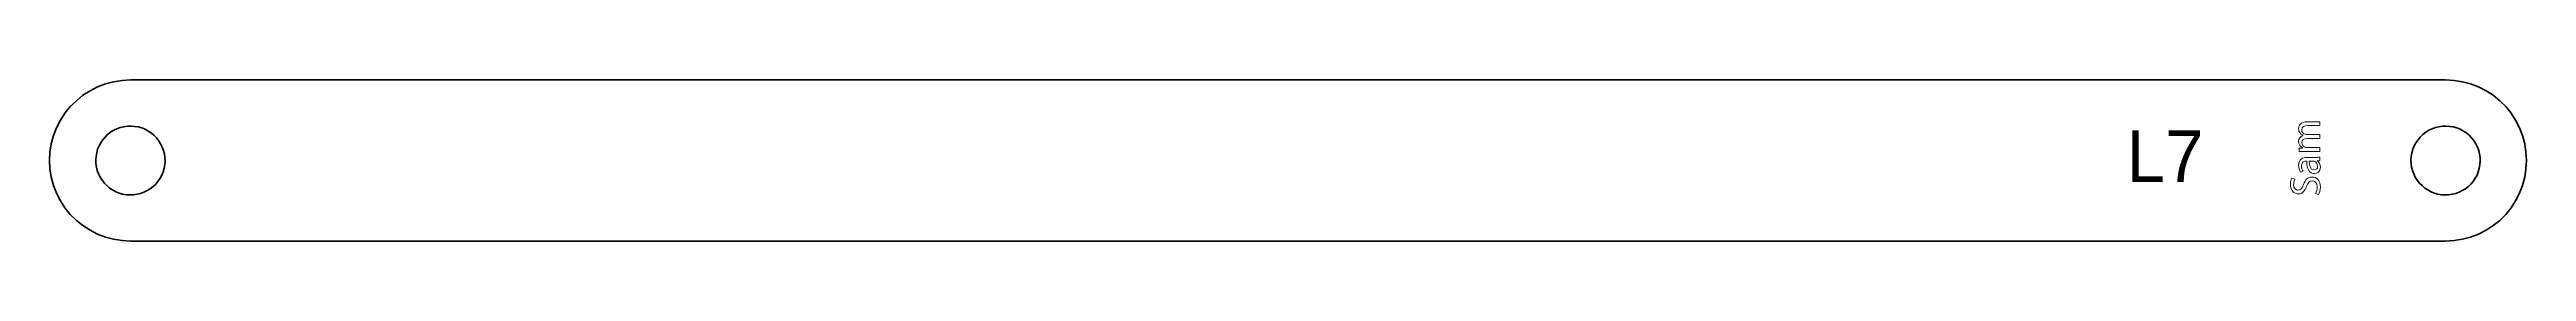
# Model space of a CAD drawing. Header units: millimetres. Extents: x 4 to 295, y -240 to -4.
# Drawn here: x 4.3 to 147.5, y -154 to -144.7 of the extents above; entities that cross this region are included whole.
import ezdxf

# ---------------------------------------------------------------- set-up
doc = ezdxf.new("R2010")
doc.units = ezdxf.units.MM
doc.header["$MEASUREMENT"] = 0
doc.layers.add('Layer 1', color=7, linetype='Continuous', lineweight=0)

# ---------------------------------------------------------------- blocks, each defined once
blk = doc.blocks.new('Block_18')
at = {"layer": 'Layer 1', "color": 240, "lineweight": 0, "true_color": 0xff1c24}
for points, knots in [([(134.7, -148.82), (134.57, -148.82), (134.47, -148.82), (134.37, -148.83), (134.37, -148.83), (134.37, -148.64), (134.37, -148.64), (134.37, -148.64), (134.57, -148.63), (134.57, -148.63), (134.57, -148.63), (134.57, -148.62), (134.57, -148.62), (134.45, -148.55), (134.34, -148.44), (134.34, -148.24), (134.34, -148.08), (134.44, -147.95), (134.59, -147.9), (134.59, -147.9), (134.59, -147.9), (134.59, -147.9), (134.52, -147.86), (134.47, -147.81), (134.43, -147.76), (134.37, -147.69), (134.34, -147.61), (134.34, -147.5), (134.34, -147.34), (134.45, -147.1), (134.87, -147.1), (134.87, -147.1), (135.57, -147.1), (135.57, -147.1), (135.57, -147.1), (135.57, -147.32), (135.57, -147.32), (135.57, -147.32), (134.89, -147.32), (134.89, -147.32), (134.66, -147.32), (134.52, -147.4), (134.52, -147.58), (134.52, -147.7), (134.62, -147.8), (134.72, -147.83), (134.75, -147.84), (134.79, -147.85), (134.83, -147.85), (134.83, -147.85), (135.57, -147.85), (135.57, -147.85), (135.57, -147.85), (135.57, -148.07), (135.57, -148.07), (135.57, -148.07), (134.85, -148.07), (134.85, -148.07), (134.66, -148.07), (134.52, -148.15), (134.52, -148.32), (134.52, -148.45), (134.63, -148.55), (134.74, -148.59), (134.77, -148.6), (134.81, -148.6), (134.85, -148.6), (134.85, -148.6), (135.57, -148.6), (135.57, -148.6), (135.57, -148.6), (135.57, -148.82), (135.57, -148.82), (135.57, -148.82), (134.7, -148.82), (134.7, -148.82)], [0, 0, 0, 0, 1, 1, 1, 2, 2, 2, 3, 3, 3, 4, 4, 4, 5, 5, 5, 6, 6, 6, 7, 7, 7, 8, 8, 8, 9, 9, 9, 10, 10, 10, 11, 11, 11, 12, 12, 12, 13, 13, 13, 14, 14, 14, 15, 15, 15, 16, 16, 16, 17, 17, 17, 18, 18, 18, 19, 19, 19, 20, 20, 20, 21, 21, 21, 22, 22, 22, 23, 23, 23, 24, 24, 24, 25, 25, 25, 25]), ([(135.31, -151.27), (135.37, -151.17), (135.42, -151.03), (135.42, -150.88), (135.42, -150.66), (135.3, -150.53), (135.13, -150.53), (134.98, -150.53), (134.89, -150.62), (134.8, -150.85), (134.7, -151.12), (134.56, -151.29), (134.33, -151.29), (134.07, -151.29), (133.87, -151.07), (133.87, -150.75), (133.87, -150.58), (133.91, -150.45), (133.95, -150.38), (133.95, -150.38), (134.13, -150.44), (134.13, -150.44), (134.1, -150.49), (134.05, -150.6), (134.05, -150.76), (134.05, -150.98), (134.19, -151.07), (134.3, -151.07), (134.46, -151.07), (134.54, -150.97), (134.63, -150.74), (134.73, -150.46), (134.87, -150.31), (135.12, -150.31), (135.38, -150.31), (135.6, -150.5), (135.6, -150.9), (135.6, -151.06), (135.55, -151.24), (135.49, -151.32), (135.49, -151.32), (135.31, -151.27), (135.31, -151.27)], [0, 0, 0, 0, 1, 1, 1, 2, 2, 2, 3, 3, 3, 4, 4, 4, 5, 5, 5, 6, 6, 6, 7, 7, 7, 8, 8, 8, 9, 9, 9, 10, 10, 10, 11, 11, 11, 12, 12, 12, 13, 13, 13, 14, 14, 14, 14]), ([(135.57, -149.35), (135.57, -149.35), (135.42, -149.37), (135.42, -149.37), (135.42, -149.37), (135.42, -149.37), (135.42, -149.37), (135.52, -149.44), (135.6, -149.57), (135.6, -149.74), (135.6, -149.99), (135.43, -150.11), (135.26, -150.11), (134.97, -150.11), (134.81, -149.85), (134.81, -149.39), (134.81, -149.39), (134.78, -149.39), (134.78, -149.39), (134.68, -149.39), (134.51, -149.41), (134.51, -149.66), (134.51, -149.77), (134.54, -149.89), (134.6, -149.97), (134.6, -149.97), (134.45, -150.02), (134.45, -150.02), (134.39, -149.92), (134.34, -149.78), (134.34, -149.63), (134.34, -149.26), (134.6, -149.17), (134.84, -149.17), (134.84, -149.17), (135.29, -149.17), (135.29, -149.17), (135.39, -149.17), (135.49, -149.17), (135.57, -149.15), (135.57, -149.15), (135.57, -149.35), (135.57, -149.35)], [0, 0, 0, 0, 1, 1, 1, 2, 2, 2, 3, 3, 3, 4, 4, 4, 5, 5, 5, 6, 6, 6, 7, 7, 7, 8, 8, 8, 9, 9, 9, 10, 10, 10, 11, 11, 11, 12, 12, 12, 13, 13, 13, 14, 14, 14, 14]), ([(134.96, -149.38), (134.96, -149.62), (135, -149.89), (135.23, -149.89), (135.37, -149.89), (135.44, -149.8), (135.44, -149.69), (135.44, -149.53), (135.34, -149.43), (135.24, -149.39), (135.22, -149.39), (135.19, -149.38), (135.17, -149.38), (135.17, -149.38), (134.96, -149.38), (134.96, -149.38)], [0, 0, 0, 0, 1, 1, 1, 2, 2, 2, 3, 3, 3, 4, 4, 4, 5, 5, 5, 5])]:
    blk.add_open_spline(points, degree=3, knots=knots, dxfattribs=at)

msp = doc.modelspace()

# ---------------------------------------------------------------- linework, layer by layer
at = {"layer": 'Layer 1', "color": 18, "lineweight": 35, "true_color": 0x000000}
for points, knots in [([(8.95, -154.03), (8.95, -154.03), (8.46, -154), (8.46, -154), (8.46, -154), (7.97, -153.92), (7.97, -153.92), (7.97, -153.92), (7.5, -153.8), (7.5, -153.8), (7.5, -153.8), (7.04, -153.62), (7.04, -153.62), (7.04, -153.62), (6.61, -153.4), (6.61, -153.4), (6.61, -153.4), (6.2, -153.13), (6.2, -153.13), (6.2, -153.13), (5.82, -152.83), (5.82, -152.83), (5.82, -152.83), (5.47, -152.48), (5.47, -152.48), (5.47, -152.48), (5.16, -152.1), (5.16, -152.1), (5.16, -152.1), (4.9, -151.69), (4.9, -151.69), (4.9, -151.69), (4.67, -151.25), (4.67, -151.25), (4.67, -151.25), (4.5, -150.8), (4.5, -150.8), (4.5, -150.8), (4.37, -150.32), (4.37, -150.32), (4.37, -150.32), (4.29, -149.84), (4.29, -149.84), (4.29, -149.84), (4.27, -149.35), (4.27, -149.35), (4.27, -149.35), (4.29, -148.86), (4.29, -148.86), (4.29, -148.86), (4.37, -148.38), (4.37, -148.38), (4.37, -148.38), (4.5, -147.91), (4.5, -147.91), (4.5, -147.91), (4.67, -147.45), (4.67, -147.45), (4.67, -147.45), (4.9, -147.01), (4.9, -147.01), (4.9, -147.01), (5.16, -146.6), (5.16, -146.6), (5.16, -146.6), (5.47, -146.22), (5.47, -146.22), (5.47, -146.22), (5.82, -145.88), (5.82, -145.88), (5.82, -145.88), (6.2, -145.57), (6.2, -145.57), (6.2, -145.57), (6.61, -145.3), (6.61, -145.3), (6.61, -145.3), (7.04, -145.08), (7.04, -145.08), (7.04, -145.08), (7.5, -144.9), (7.5, -144.9), (7.5, -144.9), (7.97, -144.78), (7.97, -144.78), (7.97, -144.78), (8.46, -144.7), (8.46, -144.7), (8.46, -144.7), (8.95, -144.67), (8.95, -144.67), (8.95, -144.67), (142.84, -144.67), (142.84, -144.67), (142.84, -144.67), (143.33, -144.7), (143.33, -144.7), (143.33, -144.7), (143.82, -144.78), (143.82, -144.78), (143.82, -144.78), (144.29, -144.9), (144.29, -144.9), (144.29, -144.9), (144.75, -145.08), (144.75, -145.08), (144.75, -145.08), (145.18, -145.3), (145.18, -145.3), (145.18, -145.3), (145.59, -145.57), (145.59, -145.57), (145.59, -145.57), (145.97, -145.88), (145.97, -145.88), (145.97, -145.88), (146.32, -146.22), (146.32, -146.22), (146.32, -146.22), (146.63, -146.6), (146.63, -146.6), (146.63, -146.6), (146.89, -147.01), (146.89, -147.01), (146.89, -147.01), (147.12, -147.45), (147.12, -147.45), (147.12, -147.45), (147.29, -147.91), (147.29, -147.91), (147.29, -147.91), (147.42, -148.38), (147.42, -148.38), (147.42, -148.38), (147.49, -148.86), (147.49, -148.86), (147.49, -148.86), (147.52, -149.35), (147.52, -149.35), (147.52, -149.35), (147.49, -149.84), (147.49, -149.84), (147.49, -149.84), (147.42, -150.32), (147.42, -150.32), (147.42, -150.32), (147.29, -150.8), (147.29, -150.8), (147.29, -150.8), (147.12, -151.25), (147.12, -151.25), (147.12, -151.25), (146.89, -151.69), (146.89, -151.69), (146.89, -151.69), (146.63, -152.1), (146.63, -152.1), (146.63, -152.1), (146.32, -152.48), (146.32, -152.48), (146.32, -152.48), (145.97, -152.83), (145.97, -152.83), (145.97, -152.83), (145.59, -153.13), (145.59, -153.13), (145.59, -153.13), (145.18, -153.4), (145.18, -153.4), (145.18, -153.4), (144.75, -153.62), (144.75, -153.62), (144.75, -153.62), (144.29, -153.8), (144.29, -153.8), (144.29, -153.8), (143.82, -153.92), (143.82, -153.92), (143.82, -153.92), (143.33, -154), (143.33, -154), (143.33, -154), (142.84, -154.03), (142.84, -154.03), (142.84, -154.03), (8.95, -154.03), (8.95, -154.03)], [0, 0, 0, 0, 1, 1, 1, 2, 2, 2, 3, 3, 3, 4, 4, 4, 5, 5, 5, 6, 6, 6, 7, 7, 7, 8, 8, 8, 9, 9, 9, 10, 10, 10, 11, 11, 11, 12, 12, 12, 13, 13, 13, 14, 14, 14, 15, 15, 15, 16, 16, 16, 17, 17, 17, 18, 18, 18, 19, 19, 19, 20, 20, 20, 21, 21, 21, 22, 22, 22, 23, 23, 23, 24, 24, 24, 25, 25, 25, 26, 26, 26, 27, 27, 27, 28, 28, 28, 29, 29, 29, 30, 30, 30, 31, 31, 31, 32, 32, 32, 33, 33, 33, 34, 34, 34, 35, 35, 35, 36, 36, 36, 37, 37, 37, 38, 38, 38, 39, 39, 39, 40, 40, 40, 41, 41, 41, 42, 42, 42, 43, 43, 43, 44, 44, 44, 45, 45, 45, 46, 46, 46, 47, 47, 47, 48, 48, 48, 49, 49, 49, 50, 50, 50, 51, 51, 51, 52, 52, 52, 53, 53, 53, 54, 54, 54, 55, 55, 55, 56, 56, 56, 57, 57, 57, 58, 58, 58, 59, 59, 59, 60, 60, 60, 61, 61, 61, 62, 62, 62, 62]), ([(7.98, -147.6), (7.98, -147.6), (7.8, -147.71), (7.8, -147.71), (7.8, -147.71), (7.63, -147.84), (7.63, -147.84), (7.63, -147.84), (7.48, -147.99), (7.48, -147.99), (7.48, -147.99), (7.35, -148.15), (7.35, -148.15), (7.35, -148.15), (7.23, -148.32), (7.23, -148.32), (7.23, -148.32), (7.13, -148.5), (7.13, -148.5), (7.13, -148.5), (7.05, -148.7), (7.05, -148.7), (7.05, -148.7), (7, -148.9), (7, -148.9), (7, -148.9), (6.96, -149.11), (6.96, -149.11), (6.96, -149.11), (6.95, -149.32), (6.95, -149.32), (6.95, -149.32), (6.95, -149.52), (6.95, -149.52), (6.95, -149.52), (6.98, -149.73), (6.98, -149.73), (6.98, -149.73), (7.03, -149.93), (7.03, -149.93), (7.03, -149.93), (7.1, -150.13), (7.1, -150.13), (7.1, -150.13), (7.2, -150.32), (7.2, -150.32), (7.2, -150.32), (7.31, -150.5), (7.31, -150.5), (7.31, -150.5), (7.44, -150.66), (7.44, -150.66), (7.44, -150.66), (7.58, -150.81), (7.58, -150.81), (7.58, -150.81), (7.74, -150.95), (7.74, -150.95), (7.74, -150.95), (7.91, -151.06), (7.91, -151.06), (7.91, -151.06), (8.1, -151.16), (8.1, -151.16), (8.1, -151.16), (8.29, -151.24), (8.29, -151.24), (8.29, -151.24), (8.49, -151.3), (8.49, -151.3), (8.49, -151.3), (8.7, -151.34), (8.7, -151.34), (8.7, -151.34), (8.91, -151.35), (8.91, -151.35), (8.91, -151.35), (9.12, -151.34), (9.12, -151.34), (9.12, -151.34), (9.33, -151.31), (9.33, -151.31), (9.33, -151.31), (9.53, -151.26), (9.53, -151.26), (9.53, -151.26), (9.73, -151.19), (9.73, -151.19), (9.73, -151.19), (9.91, -151.1), (9.91, -151.1), (9.91, -151.1), (10.09, -150.99), (10.09, -150.99), (10.09, -150.99), (10.26, -150.86), (10.26, -150.86), (10.26, -150.86), (10.41, -150.72), (10.41, -150.72), (10.41, -150.72), (10.54, -150.56), (10.54, -150.56), (10.54, -150.56), (10.66, -150.38), (10.66, -150.38), (10.66, -150.38), (10.76, -150.2), (10.76, -150.2), (10.76, -150.2), (10.84, -150), (10.84, -150), (10.84, -150), (10.89, -149.8), (10.89, -149.8), (10.89, -149.8), (10.93, -149.6), (10.93, -149.6), (10.93, -149.6), (10.95, -149.39), (10.95, -149.39), (10.95, -149.39), (10.94, -149.18), (10.94, -149.18), (10.94, -149.18), (10.91, -148.97), (10.91, -148.97), (10.91, -148.97), (10.86, -148.77), (10.86, -148.77), (10.86, -148.77), (10.79, -148.57), (10.79, -148.57), (10.79, -148.57), (10.69, -148.38), (10.69, -148.38), (10.69, -148.38), (10.58, -148.2), (10.58, -148.2), (10.58, -148.2), (10.46, -148.04), (10.46, -148.04), (10.46, -148.04), (10.31, -147.89), (10.31, -147.89), (10.31, -147.89), (10.15, -147.75), (10.15, -147.75), (10.15, -147.75), (9.98, -147.64), (9.98, -147.64), (9.98, -147.64), (9.79, -147.54), (9.79, -147.54), (9.79, -147.54), (9.6, -147.46), (9.6, -147.46), (9.6, -147.46), (9.4, -147.4), (9.4, -147.4), (9.4, -147.4), (9.19, -147.37), (9.19, -147.37), (9.19, -147.37), (8.98, -147.35), (8.98, -147.35), (8.98, -147.35), (8.77, -147.36), (8.77, -147.36), (8.77, -147.36), (8.56, -147.39), (8.56, -147.39), (8.56, -147.39), (8.36, -147.44), (8.36, -147.44), (8.36, -147.44), (8.16, -147.51), (8.16, -147.51), (8.16, -147.51), (7.98, -147.6), (7.98, -147.6)], [0, 0, 0, 0, 1, 1, 1, 2, 2, 2, 3, 3, 3, 4, 4, 4, 5, 5, 5, 6, 6, 6, 7, 7, 7, 8, 8, 8, 9, 9, 9, 10, 10, 10, 11, 11, 11, 12, 12, 12, 13, 13, 13, 14, 14, 14, 15, 15, 15, 16, 16, 16, 17, 17, 17, 18, 18, 18, 19, 19, 19, 20, 20, 20, 21, 21, 21, 22, 22, 22, 23, 23, 23, 24, 24, 24, 25, 25, 25, 26, 26, 26, 27, 27, 27, 28, 28, 28, 29, 29, 29, 30, 30, 30, 31, 31, 31, 32, 32, 32, 33, 33, 33, 34, 34, 34, 35, 35, 35, 36, 36, 36, 37, 37, 37, 38, 38, 38, 39, 39, 39, 40, 40, 40, 41, 41, 41, 42, 42, 42, 43, 43, 43, 44, 44, 44, 45, 45, 45, 46, 46, 46, 47, 47, 47, 48, 48, 48, 49, 49, 49, 50, 50, 50, 51, 51, 51, 52, 52, 52, 53, 53, 53, 54, 54, 54, 55, 55, 55, 56, 56, 56, 57, 57, 57, 58, 58, 58, 59, 59, 59, 60, 60, 60, 60]), ([(141.87, -147.6), (141.87, -147.6), (141.7, -147.71), (141.7, -147.71), (141.7, -147.71), (141.53, -147.84), (141.53, -147.84), (141.53, -147.84), (141.38, -147.99), (141.38, -147.99), (141.38, -147.99), (141.25, -148.15), (141.25, -148.15), (141.25, -148.15), (141.13, -148.32), (141.13, -148.32), (141.13, -148.32), (141.03, -148.5), (141.03, -148.5), (141.03, -148.5), (140.95, -148.7), (140.95, -148.7), (140.95, -148.7), (140.89, -148.9), (140.89, -148.9), (140.89, -148.9), (140.86, -149.11), (140.86, -149.11), (140.86, -149.11), (140.84, -149.32), (140.84, -149.32), (140.84, -149.32), (140.85, -149.52), (140.85, -149.52), (140.85, -149.52), (140.88, -149.73), (140.88, -149.73), (140.88, -149.73), (140.93, -149.93), (140.93, -149.93), (140.93, -149.93), (141, -150.13), (141, -150.13), (141, -150.13), (141.09, -150.32), (141.09, -150.32), (141.09, -150.32), (141.2, -150.5), (141.2, -150.5), (141.2, -150.5), (141.33, -150.66), (141.33, -150.66), (141.33, -150.66), (141.48, -150.81), (141.48, -150.81), (141.48, -150.81), (141.64, -150.95), (141.64, -150.95), (141.64, -150.95), (141.81, -151.06), (141.81, -151.06), (141.81, -151.06), (142, -151.16), (142, -151.16), (142, -151.16), (142.19, -151.24), (142.19, -151.24), (142.19, -151.24), (142.39, -151.3), (142.39, -151.3), (142.39, -151.3), (142.6, -151.34), (142.6, -151.34), (142.6, -151.34), (142.81, -151.35), (142.81, -151.35), (142.81, -151.35), (143.02, -151.34), (143.02, -151.34), (143.02, -151.34), (143.22, -151.31), (143.22, -151.31), (143.22, -151.31), (143.43, -151.26), (143.43, -151.26), (143.43, -151.26), (143.62, -151.19), (143.62, -151.19), (143.62, -151.19), (143.81, -151.1), (143.81, -151.1), (143.81, -151.1), (143.99, -150.99), (143.99, -150.99), (143.99, -150.99), (144.16, -150.86), (144.16, -150.86), (144.16, -150.86), (144.31, -150.72), (144.31, -150.72), (144.31, -150.72), (144.44, -150.56), (144.44, -150.56), (144.44, -150.56), (144.56, -150.38), (144.56, -150.38), (144.56, -150.38), (144.66, -150.2), (144.66, -150.2), (144.66, -150.2), (144.73, -150), (144.73, -150), (144.73, -150), (144.79, -149.8), (144.79, -149.8), (144.79, -149.8), (144.83, -149.6), (144.83, -149.6), (144.83, -149.6), (144.84, -149.39), (144.84, -149.39), (144.84, -149.39), (144.84, -149.18), (144.84, -149.18), (144.84, -149.18), (144.81, -148.97), (144.81, -148.97), (144.81, -148.97), (144.76, -148.77), (144.76, -148.77), (144.76, -148.77), (144.68, -148.57), (144.68, -148.57), (144.68, -148.57), (144.59, -148.38), (144.59, -148.38), (144.59, -148.38), (144.48, -148.2), (144.48, -148.2), (144.48, -148.2), (144.35, -148.04), (144.35, -148.04), (144.35, -148.04), (144.21, -147.89), (144.21, -147.89), (144.21, -147.89), (144.05, -147.75), (144.05, -147.75), (144.05, -147.75), (143.87, -147.64), (143.87, -147.64), (143.87, -147.64), (143.69, -147.54), (143.69, -147.54), (143.69, -147.54), (143.5, -147.46), (143.5, -147.46), (143.5, -147.46), (143.29, -147.4), (143.29, -147.4), (143.29, -147.4), (143.09, -147.37), (143.09, -147.37), (143.09, -147.37), (142.88, -147.35), (142.88, -147.35), (142.88, -147.35), (142.67, -147.36), (142.67, -147.36), (142.67, -147.36), (142.46, -147.39), (142.46, -147.39), (142.46, -147.39), (142.26, -147.44), (142.26, -147.44), (142.26, -147.44), (142.06, -147.51), (142.06, -147.51), (142.06, -147.51), (141.87, -147.6), (141.87, -147.6)], [0, 0, 0, 0, 1, 1, 1, 2, 2, 2, 3, 3, 3, 4, 4, 4, 5, 5, 5, 6, 6, 6, 7, 7, 7, 8, 8, 8, 9, 9, 9, 10, 10, 10, 11, 11, 11, 12, 12, 12, 13, 13, 13, 14, 14, 14, 15, 15, 15, 16, 16, 16, 17, 17, 17, 18, 18, 18, 19, 19, 19, 20, 20, 20, 21, 21, 21, 22, 22, 22, 23, 23, 23, 24, 24, 24, 25, 25, 25, 26, 26, 26, 27, 27, 27, 28, 28, 28, 29, 29, 29, 30, 30, 30, 31, 31, 31, 32, 32, 32, 33, 33, 33, 34, 34, 34, 35, 35, 35, 36, 36, 36, 37, 37, 37, 38, 38, 38, 39, 39, 39, 40, 40, 40, 41, 41, 41, 42, 42, 42, 43, 43, 43, 44, 44, 44, 45, 45, 45, 46, 46, 46, 47, 47, 47, 48, 48, 48, 49, 49, 49, 50, 50, 50, 51, 51, 51, 52, 52, 52, 53, 53, 53, 54, 54, 54, 55, 55, 55, 56, 56, 56, 57, 57, 57, 58, 58, 58, 59, 59, 59, 60, 60, 60, 60])]:
    msp.add_open_spline(points, degree=3, knots=knots, dxfattribs=at)

# ---------------------------------------------------------------- block references
at = {"layer": 'Layer 1'}
msp.add_blockref('Block_18', (0, 0), dxfattribs=at)

# ---------------------------------------------------------------- texts
at = {"layer": 'Layer 1', "insert": (124.39, -150.6), "char_height": 0.2, "attachment_point": 7}
msp.add_mtext('\\C240;\\c2366701;\\FMyriad Pro|b0|i0|c1;\\H2.997200;\\W1.000000;L7', dxfattribs=at)

doc.saveas('drawing.dxf')
